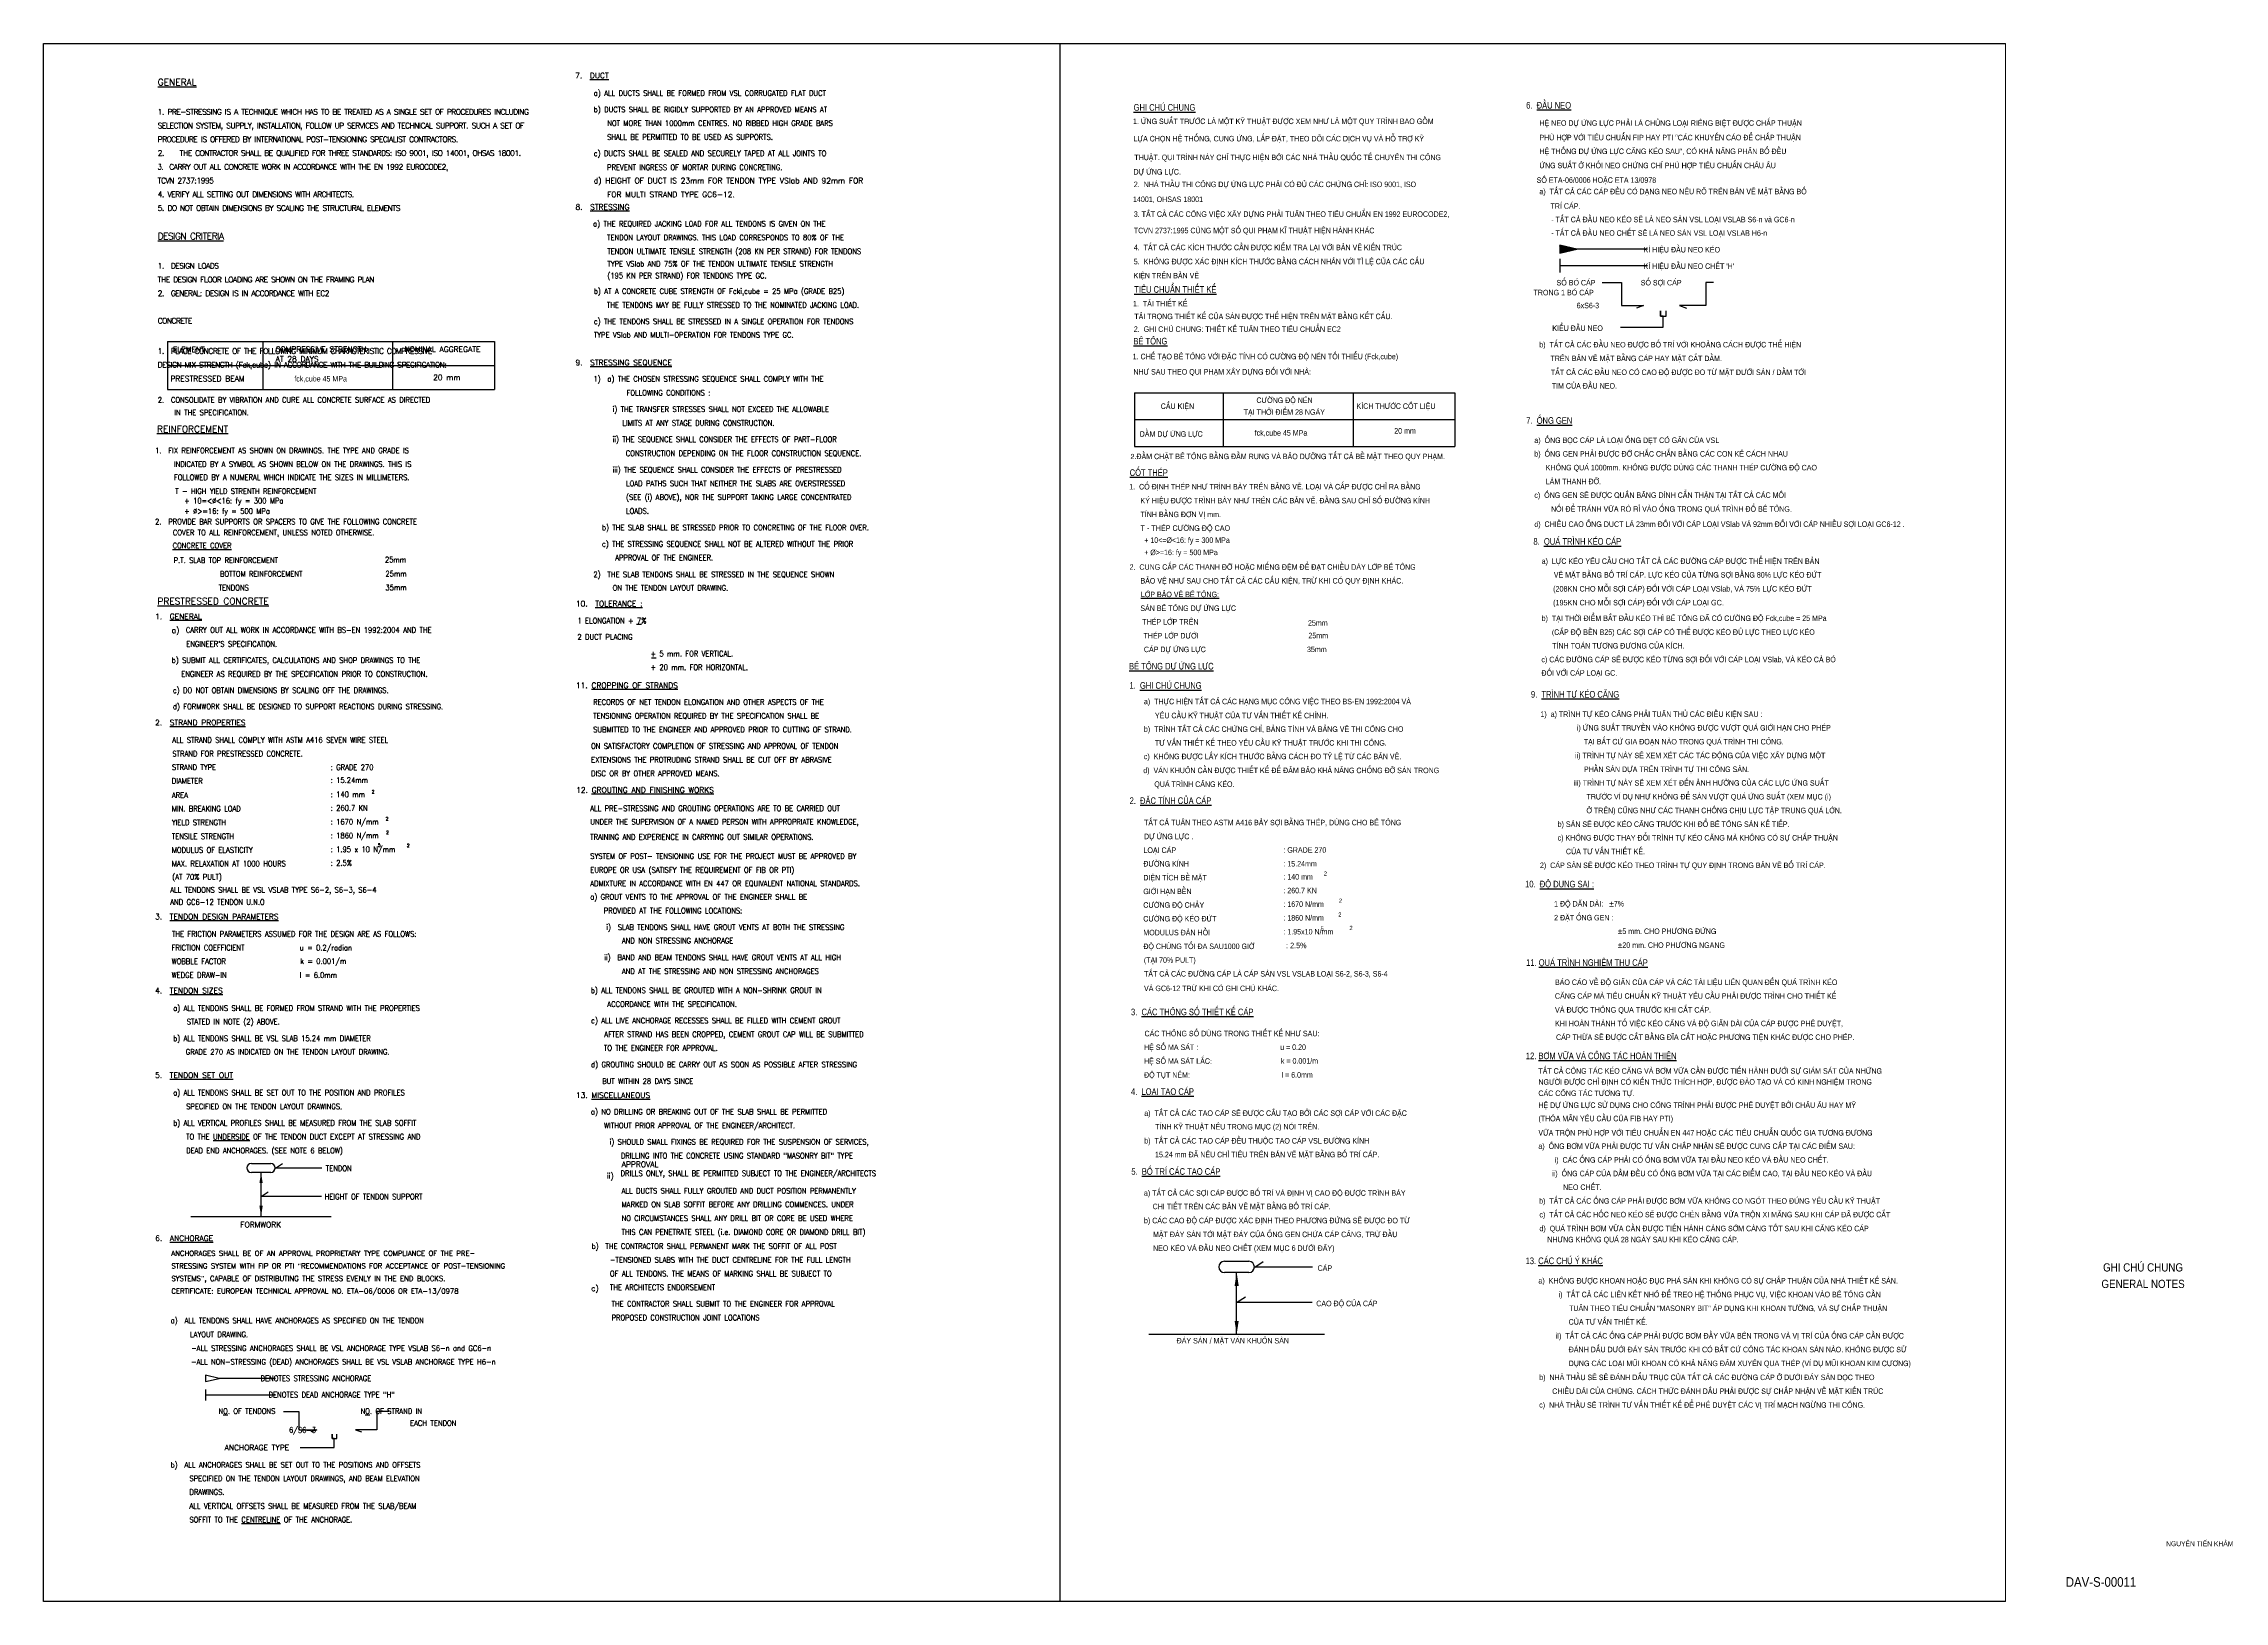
# Paper-space layout 'DAV-S-00011' of a CAD drawing. Header units: millimetres. Extents: x 15 to 809, y 14 to 580.
# The model-space entities are those that its viewports show. They can reach past a viewport. Long polylines and large blocks are cut down to what shows.
import ezdxf
from ezdxf.enums import TextEntityAlignment as Align

# ---------------------------------------------------------------- set-up
doc = ezdxf.new("R2010")
doc.units = ezdxf.units.MM
doc.header["$LTSCALE"] = 7
doc.linetypes.add('CENTER2', pattern=[1.125, 0.75, -0.125, 0.125, -0.125])
doc.layers.get('0').update_dxf_attribs({"linetype": 'CONTINUOUS'})
doc.layers.get('Defpoints').update_dxf_attribs({"color": 6, "linetype": 'CONTINUOUS'})
for name, color, linetype in [('CDC -TEXT KHUNG', 7, 'CONTINUOUS'), ('CDC_01_AXIS', 160, 'CENTER2'), ('CDC_05_STEEL', 4, 'CONTINUOUS'), ('KC-Chidan', 9, 'CONTINUOUS'), ('STEEL', 5, 'CONTINUOUS'), ('STLEA', 2, 'CONTINUOUS'), ('STLEA-DIM', 7, 'CONTINUOUS'), ('STSEC', 3, 'CONTINUOUS'), ('STTXT80', 7, 'CONTINUOUS')]:
    doc.layers.add(name, color=color, linetype=linetype)
doc.styles.add('ARIAL', font='arial.ttf')
doc.styles.add('CENT', font='')
doc.styles.add('KT CDC', font='arial.ttf', dxfattribs={"width": 0.85, "height": 200})
doc.styles.add('ROMANS', font='ROMANS.shx', dxfattribs={"width": 0.75})
doc.styles.add('SMTEXT', font='arial.ttf', dxfattribs={"width": 0.75})
doc.styles.get('CENT').set_extended_font_data('VNI-Helve-Condense')

# ---------------------------------------------------------------- blocks, each defined once
blk = doc.blocks.new('*U732')
at = {"layer": 'CDC -TEXT KHUNG', "color": 6, "width": 0.85}
for tag, height, style, p in [('TEN_BV_V', 3, 'SMTEXT', (-50.06, 121.5)), ('TEN_BV_E', 3, 'ARIAL', (-50.06, 115.5)), ('SH_BV', 3.5, 'ARIAL', (-65.35, 7.06))]:
    blk.add_attdef(tag, text='', height=height, dxfattribs=dict(at, style=style)).set_placement(p, align=Align.MIDDLE_CENTER)
blk = doc.blocks.new('KHUNG TEN')
at = {"layer": 'CDC -TEXT KHUNG', "style": 'KT CDC', "width": 0.85}
blk.add_text('NGUYỄN TIẾN KHẢM', height=1.8, dxfattribs=at).set_placement((787.34, 33.72))

msp = doc.modelspace()

# ---------------------------------------------------------------- hatches: boundary and pattern name
at = {"layer": 'CDC_05_STEEL'}
h = msp.add_hatch(dxfattribs=at)
h.set_pattern_fill('ANSI31', color=3, scale=50, style=0)
h.set_pattern_definition([(45, (498007.374, -71823.805), (-4.4194174, 4.4194174), [])])
h.paths.add_polyline_path([(565411.3, -19441), (565411.3, -19586.8), (566032.5, -19441)])
h.paths.add_polyline_path([(566032.5, -19441), (565411.3, -19301.4), (565411.3, -19441)])

# ---------------------------------------------------------------- linework, layer by layer
for p, q in [((514740.9, -22802.5), (526642.3, -22802.5)), ((514740.9, -22802.5), (514740.9, -24551.2)), ((518229.7, -24551.2), (518229.7, -22802.5)), ((522951.5, -24551.2), (522951.5, -22802.5)), ((526642.3, -22802.5), (526642.3, -24551.2)), ((514740.9, -23676.9), (526642.3, -23676.9)), ((514740.9, -24551.2), (526642.3, -24551.2)), ((549937.2, -24666.7), (561588.7, -24666.7)), ((549937.2, -24666.7), (549937.2, -26627.1)), ((553176.1, -26627.1), (553176.1, -24666.7)), ((557897.9, -26627.1), (557897.9, -24666.7)), ((561588.7, -24666.7), (561588.7, -26627.1)), ((549937.2, -25641), (561588.7, -25641)), ((549937.2, -26627.1), (561588.7, -26627.1)), ((531816.7, -33093.2), (531989.9, -33093.2))]:
    msp.add_line(p, q)
msp.add_lwpolyline([(522810.5, -61730.3), (522362, -61730.3), (522362, -62397.3), (521591.6, -62397.3), (521802.7, -62473.8)])
at = {"layer": 'CDC_05_STEEL', "color": 3}
for points in [[(566032.5, -19441), (565411.3, -19301.4), (565411.3, -19586.8)], [(516629.3, -60525.5), (516132.3, -60413.8), (516132.3, -60642.2)]]:
    msp.add_lwpolyline(points, close=True, dxfattribs=at)
at = {"layer": 'KC-Chidan'}
msp.add_line((547220.2, -11967.7), (547220.2, -68637.3), dxfattribs=at)
at = {"layer": 'STEEL'}
for p, q in [((565411.3, -19797.9), (565411.3, -20297.9)), ((568598.6, -19441), (566032.5, -19441)), ((568598.6, -20047.9), (565411.3, -20047.9)), ((516132.3, -60930.3), (516132.3, -61330.3)), ((518682.2, -60525.5), (516629.3, -60525.5)), ((518682.2, -61130.3), (516132.3, -61130.3))]:
    msp.add_line(p, q, dxfattribs=at)
at = {"layer": 'STLEA', "color": 7}
msp.add_line((518151.3, -54638.2), (518151.3, -53031.1), dxfattribs=at)
at = {"layer": 'STLEA'}
msp.add_line((553651, -58919.9), (553651, -56673), dxfattribs=at)
at = {"layer": 'STLEA', "color": 7}
for points in [[(520363.5, -52872.6), (518677.7, -52872.6), (518925.4, -52712.7)], [(520353.2, -53904.1), (518151.3, -53904.1), (518408, -53744.2)]]:
    msp.add_lwpolyline(points, dxfattribs=at)
at = {"layer": 'STLEA'}
for points in [[(556416.2, -56474.8), (554309, -56474.8), (554618.6, -56275)], [(556403.3, -57764.2), (553651, -57764.2), (553971.8, -57564.3)]]:
    msp.add_lwpolyline(points, dxfattribs=at)
at = {"layer": 'STLEA-DIM'}
msp.add_line((532356.8, -34309.9), (532529.9, -34309.9), dxfattribs=at)
at = {"layer": 'STSEC'}
for points in [[(518151.3, -53031.1, 0, 120, 0), (518151.3, -53421.7, 120, 120, 0)], [(518151.3, -54638.2, 0, 120, 0), (518151.3, -54247.7, 120, 120, 0)], [(553651, -56673, 0, 150, 0), (553651, -57161.2, 150, 150, 0)], [(553651, -58919.9, 0, 150, 0), (553651, -58431.7, 150, 150, 0)]]:
    msp.add_lwpolyline(points, format="xyseb", dxfattribs=at)
at = {"layer": 'STTXT80'}
for p, q in [((517797.3, -52703.9), (518505.3, -52703.9)), ((518505.3, -53031.1), (517797.3, -53031.1)), ((515595.1, -54638.2), (520707.6, -54638.2)), ((553208.4, -56264), (554093.5, -56264)), ((554093.5, -56673), (553208.4, -56673)), ((550455.7, -58919.9), (556846.3, -58919.9))]:
    msp.add_line(p, q, dxfattribs=at)
for points in [[(566948.8, -20656.3), (567652.3, -20656.3), (567652.3, -21490.1), (568458.8, -21490.1), (568195, -21585.6)], [(571005.1, -20656.3), (570724.8, -20656.3), (570724.8, -21490.1), (569761.9, -21490.1), (570025.7, -21585.6)], [(567621.4, -22288.7), (569166.8, -22288.7), (569166.8, -21886.3), (569071.9, -21886.3), (569071.9, -21683.7), (569071.9, -21886.3), (569281.5, -21886.3), (569281.5, -21683.7)], [(518967.9, -61730.3), (519530.7, -61730.3), (519530.7, -62397.3), (520175.9, -62397.3), (519964.8, -62473.8)], [(519575.7, -63036.3), (520812, -63036.3), (520812, -62714.3), (520736.1, -62714.3), (520736.1, -62552.2), (520736.1, -62714.3), (520903.8, -62714.3), (520903.8, -62552.2)]]:
    msp.add_lwpolyline(points, dxfattribs=at)
for centre, radius, start, end in [((517797.3, -52867.5), 163.6, 90, 180), ((517797.3, -52867.5), 163.6, 180, 270), ((518505.3, -52867.5), 163.6, 0, 90), ((518505.3, -52867.5), 163.6, 270, 0), ((553208.4, -56468.5), 204.5, 90, 180), ((554093.5, -56468.5), 204.5, 0, 90), ((553208.4, -56468.5), 204.5, 180, 270), ((554093.5, -56468.5), 204.5, 270, 0)]:
    msp.add_arc(centre, radius, start, end, dxfattribs=at)

# ---------------------------------------------------------------- texts
at = {"color": 6}
for s, height, style, p in [('7.  %%uDUCT', 200, 'ROMANS', (529583.8, -13226.8)), ('%%UGHI CHUÙ CHUNG', 240, 'CENT', (549903, -14408.4)), ('6.  %%UÑAÀU NEO', 240, 'CENT', (564186.8, -14331.1)), ('8.  %%uSTRESSING', 200, 'ROMANS', (529593.8, -18010.3)), ('%%UTIEÂU CHUAÅN THIEÁT KEÁ', 240, 'CENT', (549925.9, -21029.4)), ('%%UBEÂ TOÂNG', 240, 'CENT', (549891.6, -22910.8)), ('9.  %%uSTRESSING SEQUENCE', 200, 'ROMANS', (529593.8, -23670.5)), ('%%uREINFORCEMENT', 240, 'ROMANS', (514364.3, -26108.9)), ('7.  %%uOÁNG GEN', 240, 'CENT', (564186.8, -25798.4)), ('%%UCOÁT THEÙP', 240, 'CENT', (549759.1, -27693.7)), ('8.  %%uQUAÙ TRÌNH KEÙO CAÙP', 240, 'CENT', (564449.8, -30196.8)), ('%%uPRESTRESSED CONCRETE', 240, 'ROMANS', (514382.4, -32371.7)), ('1.  %%uGENERAL', 200, 'ROMANS', (514295.9, -32907.5)), ('%%UBEÂ TOÂNG DÖÏ ÖÙNG LÖÏC', 240, 'CENT', (549733.6, -34735.6)), ('11. %%uCROPPING OF STRANDS', 200, 'ROMANS', (529607.5, -35414.9)), ('1.  %%uGHI CHUÙ CHUNG', 240, 'CENT', (549750.1, -35437.2)), ('9.  %%uTRÌNH TÖÏ KEÙO CAÊNG', 240, 'CENT', (564360.6, -35759.3)), ('2.  %%uSTRAND PROPERTIES', 200, 'ROMANS', (514295.9, -36766.6)), ('12. %%uGROUTING AND FINISHING WORKS', 200, 'ROMANS', (529615.3, -39221.1)), ('2.  %%uÑAËC TÍNH CUÛA CAÙP', 240, 'CENT', (549755.2, -39628.7)), ('10.  %%UÑOÄ DUNG SAI :', 240, 'CENT', (564147.3, -42662.6)), ('3.  %%uTENDON DESIGN PARAMETERS', 200, 'ROMANS', (514295.9, -43826.5)), ('11. %%uQUAÙ TRÌNH NGHIEÄM THU CAÙP', 240, 'CENT', (564183.8, -45518.3)), ('4.  %%UTENDON SIZES', 200, 'ROMANS', (514295.9, -46519.7)), ('3.  %%uCAÙC THOÂNG SOÁ THIEÁT KEÁ CAÙP', 240, 'CENT', (549807.2, -47314.9)), ('12. %%uBÔM VÖÕA VAØ COÂNG TAÙC HOAØN THIEÄN', 240, 'CENT', (564175.2, -48912.4)), ('5.  %%UTENDON SET OUT', 200, 'ROMANS', (514295.9, -49597)), ('4.  %%ULOAÏI TAO CAÙP', 240, 'CENT', (549806, -50213.4)), ('13. %%uMISCELLANEOUS', 200, 'ROMANS', (529608.8, -50324.8)), ('5.  %%UBOÁ TRÍ CAÙC TAO CAÙP', 240, 'CENT', (549818.1, -53118.5)), ('6.  %%UANCHORAGE', 200, 'ROMANS', (514299.7, -55526.1)), ('13. %%uCAÙC CHUÙ YÙ KHAÙC', 240, 'CENT', (564166, -56368))]:
    msp.add_text(s, height=height, dxfattribs=dict(at, style=style)).set_placement(p)
at = {"width": 0.9}
for s, style, p in [('a) ALL DUCTS SHALL BE FORMED FROM VSL CORRUGATED FLAT DUCT', 'ROMANS', (530257.9, -13868)), ('b) DUCTS SHALL BE RIGIDLY SUPPORTED BY AN APPROVED MEANS AT', 'ROMANS', (530257.9, -14463.7)), ('NOT MORE THAN 1000mm CENTRES. NO RIBBED HIGH GRADE BARS', 'ROMANS', (530750, -14963.8)), ('1. ÖÙNG SUAÁT TRÖÔÙC LAØ MOÄT KYÕ THUAÄT ÑÖÔÏC XEM NHÖ LAØ MOÄT QUY TRÌNH BAO GOÀM', 'CENT', (549880.1, -14893.2)), ('HEÄ NEO DÖÏ ÖÙNG LÖÏC PHAÛI LAØ CHUÛNG LOAÏI RIEÂNG BIEÄT ÑÖÔÏC CHAÁP THUAÄN ', 'CENT', (564667.5, -14956.9)), ('c) DUCTS SHALL BE SEALED AND SECURELY TAPED AT ALL JOINTS TO', 'ROMANS', (530257.9, -16060.8)), ('SHALL BE PERMITTED TO BE USED AS SUPPORTS.', 'ROMANS', (530742.2, -15466.6)), ('LÖÏA CHOÏN HEÄ THOÁNG, CUNG ÖÙNG, LAÉP ÑAËT, THEO DOÕI CAÙC DÒCH VUÏ VAØ HOÃ TRÔÏ KYÕ', 'CENT', (549899.2, -15524.4)), ('HEÄ THOÁNG DÖÏ ÖÙNG LÖÏC CAÊNG KEÙO SAU", COÙ KHAÛ NAÊNG PHAÂN BOÁ ÑEÀU ', 'CENT', (564667.5, -15984.4)), ('PHUØ HÔÏP VÔÙI TIEÂU CHUAÅN FIP HAY PTI "CAÙC KHUYEÁN CAÙO ÑEÅ CHAÁP THUAÄN ', 'CENT', (564667.5, -15484.4)), ('PREVENT INGRESS OF MORTAR DURING CONCRETING.', 'ROMANS', (530742.2, -16567.9)), ('DÖÏ ÖÙNG LÖÏC.', 'CENT', (549899.2, -16732.4)), ('THUAÄT. QUI TRÌNH NAØY CHÆ THÖÏC HIEÄN BÔÛI CAÙC NHAØ THAÀU QUOÁC TEÁ CHUYEÂN THI COÂNG', 'CENT', (549927.8, -16206.2)), ('ÖÙNG SUAÁT ÔÛ KHOÁI NEO CHÖÙNG CHÆ PHUØ HÔÏP TIEÂU CHUAÅN CHAÂU AÂU ', 'CENT', (564667.5, -16499.9)), ('2.  NHAØ THAÀU THI COÂNG DÖÏ ÖÙNG LÖÏC PHAÛI COÙ ÑUÛ CAÙC CHÖÙNG CHÆ: ISO 9001, ISO', 'CENT', (549908.7, -17187.2)), (' SOÁ ETA-06/0006 HOAËC ETA 13/0978 ', 'CENT', (564497.7, -17031.9)), ('a)  TAÁT CAÛ CAÙC CAÙP ÑEÀU COÙ DAÏNG NEO NEÂU ROÕ TREÂN BAÛN VEÕ MAËT BAÈNG BOÁ', 'CENT', (564667.5, -17447.9)), ('14001, OHSAS 18001', 'CENT', (549880.1, -17730.7)), ('3. TAÁT CAÛ CAÙC COÂNG VIEÄC XAÂY DÖÏNG PHAÛI TUAÂN THEO TIEÂU CHUAÅN EN 1992 EUROCODE2,', 'CENT', (549908.7, -18269.3)), ('TRÍ CAÙP.', 'CENT', (565071.9, -17974.9)), ('- TAÁT CAÛ ÑAÀU NEO KEÙO SEÕ LAØ NEO SAØN VSL LOAÏI VSLAB S6-n vaø GC6-n', 'CENT', (565096.2, -18467.6)), ('a) THE REQUIRED JACKING LOAD FOR ALL TENDONS IS GIVEN ON THE', 'ROMANS', (530232.8, -18622.2)), ('TENDON LAYOUT DRAWINGS. THIS LOAD CORRESPONDS TO 80%%% OF THE', 'ROMANS', (530742.6, -19120.5)), ('TCVN 2737:1995 CUØNG MOÄT SOÁ QUI PHAÏM KÓ THUAÄT HIEÄN HAØNH KHAÙC', 'CENT', (549908.7, -18867.6)), ('- TAÁT CAÛ ÑAÀU NEO CHEÁT SEÕ LAØ NEO SAØN VSL LOAÏI VSLAB H6-n', 'CENT', (565096.2, -18958.6)), ('TENDON ULTIMATE TENSILE STRENGTH (208 KN PER STRAND) FOR TENDONS', 'ROMANS', (530752.6, -19623)), ('4.  TAÁT CAÛ CAÙC KÍCH THÖÔÙC CAÀN ÑÖÔÏC KIEÅM TRA LAÏI VÔÙI BAÛN VEÕ KIEÁN TRUÙC', 'CENT', (549908.7, -19482.4)), ('5.  KHOÂNG ÑÖÔÏC XAÙC ÑÒNH KÍCH THÖÔÙC BAÈNG CAÙCH NHAÂN VÔÙI TÆ LEÄ CUÛA CAÙC CAÁU', 'CENT', (549908.7, -19996.7)), ('                KÍ HIEÄU ÑAÀU NEO KEÙO', 'CENT', (567309.9, -19564.6)), ('TYPE VSlab AND 75%%% OF THE TENDON ULTIMATE TENSILE STRENGTH ', 'ROMANS', (530752.6, -20078)), ('(195 KN PER STRAND) FOR TENDONS TYPE GC. ', 'ROMANS', (530752.6, -20508)), ('KIEÄN TREÂN BAÛN VEÕ', 'CENT', (549899.2, -20508.9)), ('SOÁ BOÙ CAÙP                       SOÁ SÔÏI CAÙP', 'CENT', (565293.5, -20763.9)), ("                KÍ HIEÄU ÑAÀU NEO CHEÁT 'H'", 'CENT', (567309.9, -20164.3)), ('b) AT A CONCRETE CUBE STRENGTH OF Fcki,cube = 25 MPa (GRADE B25)', 'ROMANS', (530259.7, -21073.2)), ('THE TENDONS MAY BE FULLY STRESSED TO THE NOMINATED JACKING LOAD.', 'ROMANS', (530736.7, -21578.8)), ('1.  TAÛI THIEÁT KEÁ', 'CENT', (549880.1, -21525.6)), ('                                                           TRONG 1 BOÙ CAÙP', 'CENT', (560230.7, -21124.3)), ('                        6xS6-3', 'CENT', (564305.9, -21594.2)), ('c) THE TENDONS SHALL BE STRESSED IN A SINGLE OPERATION FOR TENDONS', 'ROMANS', (530259.7, -22175.1)), ('2.  GHI CHUÙ CHUNG: THIEÁT KEÁ TUAÂN THEO TIEÂU CHUAÅN EC2', 'CENT', (549908.7, -22454.1)), ('TAÛI TROÏNG THIEÁT KEÁ CUÛA SAØN ÑÖÔÏC THEÅ HIEÄN TREÂN MAËT BAÈNG KEÁT CAÁU.', 'CENT', (549927.8, -21989.8)), ('KIEÅU ÑAÀU NEO', 'CENT', (565136.1, -22420.6)), ('TYPE VSlab AND MULTI-OPERATION FOR TENDONS TYPE GC.', 'ROMANS', (530259.7, -22662.1)), ('b)  TAÁT CAÛ CAÙC ÑAÀU NEO ÑÖÔÏC BOÁ TRÍ VÔÙI KHOAÛNG CAÙCH ÑÖÔÏC THEÅ HIEÄN', 'CENT', (564662.9, -23019.6)), ('1. CHEÁ TAÏO BEÂ TOÂNG VÔÙI ÑAËC TÍNH COÙ CÖÔØNG ÑOÄ NEÙN TOÁI THIEÅU (Fck,cube)', 'CENT', (549868.7, -23450.8)), ('NHÖ SAU THEO QUI PHAÏM XAÂY DÖÏNG ÑOÁI VÔÙI NHAØ:', 'CENT', (549891.6, -24007.9)), ('TREÂN BAÛN VEÕ MAËT BAÈNG CAÙP HAY MAËT CAÉT DAÀM.', 'CENT', (565070.6, -23517.7)), ('TAÁT CAÛ CAÙC ÑAÀU NEO COÙ CAO ÑOÄ ÑÖÔÏC ÑO TÖØ MAËT DÖÔÙI SAØN / DAÀM TÔÙI ', 'CENT', (565083.8, -24023.5)), ('fck,cube 45 MPa', 'CENT', (519358.5, -24258.6)), ('1)  a) THE CHOSEN STRESSING SEQUENCE SHALL COMPLY WITH THE', 'ROMANS', (530245.9, -24264.1)), ('FOLLOWING CONDITIONS :', 'ROMANS', (531450.5, -24771)), ('TIM CUÛA ÑAÀU NEO.', 'CENT', (565119.1, -24518.3)), ('2.  CONSOLIDATE BY VIBRATION AND CURE ALL CONCRETE SURFACE AS DIRECTED', 'ROMANS', (514393.6, -25028.6)), ('IN THE SPECIFICATION.', 'ROMANS', (514998.9, -25487.9)), ('i) THE TRANSFER STRESSES SHALL NOT EXCEED THE ALLOWABLE', 'ROMANS', (530943.6, -25365.7)), ('CAÁU KIEÄN', 'CENT', (550889.8, -25257.8)), ('TAÏI THÔÛI ÑIEÅM 28 NGAØY', 'CENT', (553908, -25471)), ('CÖÔØNG ÑOÄ NEÙN', 'CENT', (554371.3, -25041.8)), ('KÍCH THÖÔÙC COÁT LIEÄU', 'CENT', (558011.9, -25254.5)), ('LIMITS AT ANY STAGE DURING CONSTRUCTION.', 'ROMANS', (531301.7, -25869.2)), ('DAÀM DÖÏ ÖÙNG LÖÏC', 'CENT', (550124, -26269)), ('fck,cube 45 MPa', 'CENT', (554304.9, -26228.6)), ('20 mm', 'CENT', (559385.6, -26154.3)), ('1.  FIX REINFORCEMENT AS SHOWN ON DRAWINGS. THE TYPE AND GRADE IS', 'ROMANS', (514295.9, -26870.4)), ('ii) THE SEQUENCE SHALL CONSIDER THE EFFECTS OF PART-FLOOR', 'ROMANS', (530943.6, -26463.3)), ('CONSTRUCTION DEPENDING ON THE FLOOR CONSTRUCTION SEQUENCE.', 'ROMANS', (531422, -26970.2)), ('2.ÑAÀM CHAËT BEÂ TOÂNG BAÈNG ÑAÀM RUNG VAØ BAÛO DÖÔÕNG TAÁT CAÛ BEÀ MAËT THEO QUY PHAÏM.', 'CENT', (549790.6, -27083.8)), ('a)  OÁNG BOÏC CAÙP LAØ LOAÏI OÁNG DEÏT COÙ GAÂN CUÛA VSL', 'CENT', (564483.1, -26496.7)), ('b)  OÁNG GEN PHAÛI ÑÖÔÏC ÑÔÕ CHAÉC CHAÉN BAÈNG CAÙC CON KEÂ CAÙCH NHAU', 'CENT', (564483.1, -26991.1)), ('INDICATED BY A SYMBOL AS SHOWN BELOW ON THE DRAWINGS. THIS IS', 'ROMANS', (514981.4, -27366)), ('FOLLOWED BY A NUMERAL WHICH INDICATE THE SIZES IN MILLIMETERS.', 'ROMANS', (514981.4, -27846.5)), ('iii) THE SEQUENCE SHALL CONSIDER THE EFFECTS OF PRESTRESSED', 'ROMANS', (530943.6, -27569.9)), ('LAØM THANH ÑÔÕ.', 'CENT', (564896.1, -27994.9)), ('KHOÂNG QUAÙ 1000mm. KHOÂNG ÑÖÔÏC DUØNG CAÙC THANH THEÙP CÖÔØNG ÑOÄ CAO ', 'CENT', (564896.2, -27492.2)), ('T - HIGH YIELD STRENTH REINFORCEMENT', 'ROMANS', (515028.6, -28348.6)), ('+ 10=<%%C<16: fy = 300 MPa', 'ROMANS', (515355.1, -28697.4)), ('LOAD PATHS SUCH THAT NEITHER THE SLABS ARE OVERSTRESSED', 'ROMANS', (531431.3, -28069)), ('(SEE (i) ABOVE), NOR THE SUPPORT TAKING LARGE CONCENTRATED', 'ROMANS', (531431.3, -28567.5)), ('1.  COÁ ÑÒNH THEÙP NHÖ TRÌNH BAØY TREÂN BAÛNG VEÕ. LOAÏI VAØ CAÁP ÑÖÔÏC CHÆ RA BAÈNG', 'CENT', (549742.6, -28186.5)), ('KYÙ HIEÄU ÑÖÔÏC TRÌNH BAØY NHÖ TREÂN CAÙC BAÛN VEÕ. ÑAÈNG SAU CHÆ SOÁ ÑÖÔØNG KÍNH', 'CENT', (550152, -28692.8)), ('c)  OÁNG GEN SEÕ ÑÖÔÏC QUAÁN BAÊNG DÍNH CAÅN THAÄN TAÏI TAÁT CAÛ CAÙC MOÁI', 'CENT', (564483.1, -28492.3)), ('2.  PROVIDE BAR SUPPORTS OR SPACERS TO GIVE THE FOLLOWING CONCRETE', 'ROMANS', (514295.9, -29456.5)), ('+ %%C>=16: fy = 500 MPa', 'ROMANS', (515355.1, -29075.9)), ('LOADS.', 'ROMANS', (531431.3, -29070.7)), ('TÍNH BAÈNG ÑÔN VÒ mm.', 'CENT', (550152, -29194.1)), ('d)  CHIEÀU CAO OÁNG DUCT LAØ 23mm ÑOÁI VÔÙI CAÙP LOAÏI VSlab VAØ 92mm ÑOÁI VÔÙI CAÙP NHIEÀU SÔÏI LOAÏI GC6-12 .', 'CENT', (564483.1, -29549.8)), ('NOÁI ÑEÅ TRAÙNH VÖÕA ROØ RÆ VAØO OÁNG TRONG QUAÙ TRÌNH ÑOÅ BEÂ TOÂNG. ', 'CENT', (565088.5, -28997.4)), ('%%UCONCRETE COVER', 'ROMANS', (514932.7, -30326.2)), ('COVER TO ALL REINFORCEMENT, UNLESS NOTED OTHERWISE.', 'ROMANS', (514942.7, -29854.3)), ('c) THE STRESSING SEQUENCE SHALL NOT BE ALTERED WITHOUT THE PRIOR ', 'ROMANS', (530558, -30269.9)), ('b) THE SLAB SHALL BE STRESSED PRIOR TO CONCRETING OF THE FLOOR OVER.', 'ROMANS', (530558, -29671.2)), ('    + 10<=%%C<16: fy = 300 MPa', 'CENT', (550000.3, -30131)), ('P.T. SLAB TOP REINFORCEMENT', 'ROMANS', (514971.7, -30861.5)), ('25mm', 'ROMANS', (522659.6, -30841.2)), ('APPROVAL OF THE ENGINEER.', 'ROMANS', (531037.1, -30766.9)), ('2.  CUNG CAÁP CAÙC THANH ÑÔÕ HOAËC MIEÁNG ÑEÄM ÑEÅ ÑAÏT CHIEÀU DAØY LÔÙP BEÂ TOÂNG', 'CENT', (549754.7, -31108.5)), ('    + %%C>=16: fy = 500 MPa', 'CENT', (550000.3, -30575.5)), ('a)  LÖÏC KEÙO YEÂU CAÀU CHO TAÁT CAÛ CAÙC ÑÖÔØNG CAÙP ÑÖÔÏC THEÅ HIEÄN TREÂN BAÛN', 'CENT', (564749.9, -30895.3)), ('TENDONS', 'ROMANS', (516610.6, -31861.7)), ('BOTTOM REINFORCEMENT', 'ROMANS', (516655, -31357.8)), ('25mm', 'ROMANS', (522675.2, -31352.6)), ('35mm', 'ROMANS', (522675.2, -31855)), ('2)  THE SLAB TENDONS SHALL BE STRESSED IN THE SEQUENCE SHOWN', 'ROMANS', (530245.9, -31378.4)), ('ON THE TENDON LAYOUT DRAWING.', 'ROMANS', (530945.8, -31866.5)), ('BAÛO VEÄ NHÖ SAU CHO TAÁT CAÛ CAÙC CAÁU KIEÄN, TRÖØ KHI COÙ QUY ÑÒNH KHAÙC.', 'CENT', (550150.6, -31609.9)), ('VEÕ MAËT BAÈNG BOÁ TRÍ CAÙP. LÖÏC KEÙO CUÛA TÖØNG SÔÏI BAÈNG 80%%% LÖÏC KEÙO ÑÖÙT', 'CENT', (565191.7, -31393.2)), ('SAØN BEÂ TOÂNG DÖÏ ÖÙNG LÖÏC ', 'CENT', (550145.7, -32607.1)), ('%%ULÔÙP BAÛO VEÄ BEÂ TOÂNG:', 'CENT', (550166, -32104.5)), ('CARRY OUT ALL WORK IN ACCORDANCE WITH BS-EN 1992:2004 AND THE', 'ROMANS', (515413.8, -33399.6)), ('1 ELONGATION + 7%', 'ROMANS', (529662.9, -33059.9)), ('THEÙP LÔÙP TREÂN', 'CENT', (550218.1, -33102)), ('25mm', 'CENT', (556246.8, -33143.3)), ('b)  TAÏI THÔØI ÑIEÅM BAÉT ÑAÀU KEÙO THÌ BEÂ TOÂNG ÑAÕ COÙ CÖÔØNG ÑOÄ Fck,cube = 25 MPa ', 'CENT', (564748.8, -32972.1)), ('(CAÁP ÑOÄ BEÀN B25) CAÙC SÔÏI CAÙP COÙ THEÅ ÑÖÔÏC KEÙO ÑUÛ LÖÏC THEO LÖÏC KEÙO ', 'CENT', (565119.9, -33475.9)), ("ENGINEER'S SPECIFICATION.", 'ROMANS', (515427.1, -33908.1)), ('2 DUCT PLACING ', 'ROMANS', (529662.9, -33650.5)), ('+ 5 mm. FOR VERTICAL.', 'ROMANS', (532324.6, -34260.1)), ('THEÙP LÔÙP DÖÔÙI', 'CENT', (550261.2, -33608.2)), ('CAÙP DÖÏ ÖÙNG LÖÏC', 'CENT', (550276, -34105.1)), ('35mm', 'CENT', (556210.1, -34103)), ('25mm', 'CENT', (556262.5, -33600.2)), ('TÍNH TOAÙN TÖÔNG ÑÖÔNG CUÛA KÍCH.', 'CENT', (565133.2, -33974.7)), ('b) SUBMIT ALL CERTIFICATES, CALCULATIONS AND SHOP DRAWINGS TO THE ', 'ROMANS', (514900.5, -34498.4)), ('   ENGINEER AS REQUIRED BY THE SPECIFICATION PRIOR TO CONSTRUCTION.', 'ROMANS', (514844.3, -35000.3)), ('+ 20 mm. FOR HORIZONTAL.', 'ROMANS', (532324.6, -34754.8)), ('ÑOÁI VÔÙI CAÙP LOAÏI GC.', 'CENT', (564741.9, -34962.3)), ('c) CAÙC ÑÖÔØNG CAÙP SEÕ ÑÖÔÏC KEÙO TÖØNG SÔÏI ÑOÁI VÔÙI CAÙP LOAÏI VSlab, VAØ KEÙO CAÛ BOÙ', 'CENT', (564741.9, -34473.3)), ('c) DO NOT OBTAIN DIMENSIONS BY SCALING OFF THE DRAWINGS.', 'ROMANS', (514942.3, -35594.4)), ('d) FORMWORK SHALL BE DESIGNED TO SUPPORT REACTIONS DURING STRESSING.', 'ROMANS', (514942.3, -36183.9)), ('TENSIONING OPERATION REQUIRED BY THE SPECIFICATION SHALL BE', 'ROMANS', (530236.2, -36523.3)), ('RECORDS OF NET TENDON ELONGATION AND OTHER ASPECTS OF THE', 'ROMANS', (530236.2, -36022.4)), ('a)  THÖÏC HIEÄN TAÁT CAÛ CAÙC HAÏNG MUÏC COÂNG VIEÄC THEO BS-EN 1992:2004 VAØ', 'CENT', (550275.6, -36001)), ('YEÂU CAÀU KYÕ THUAÄT CUÛA TÖ VAÁN THIEÁT KEÁ CHÍNH.', 'CENT', (550676.6, -36512.5)), ('1)  a) TRÌNH TÖÏ KEÙO CAÊNG PHAÛI TUAÂN THUÛ CAÙC ÑIEÀU KIEÄN SAU :', 'CENT', (564704.6, -36460.6)), ('ALL STRAND SHALL COMPLY WITH ASTM A416 SEVEN WIRE STEEL', 'ROMANS', (514923.8, -37400.2)), ('SUBMITTED TO THE ENGINEER AND APPROVED PRIOR TO CUTTING OF STRAND.', 'ROMANS', (530236.2, -37021.6)), ('b)  TRÌNH TAÁT CAÛ CAÙC CHÖÙNG CHÆ, BAÛNG TÍNH VAØ BAÛNG VEÕ THI COÂNG CHO ', 'CENT', (550274.9, -37005.4)), ('TÖ VAÁN THIEÁT KEÁ THEO YEÂU CAÀU KYÕ THUAÄT TRÖÔÙC KHI THI COÂNG.', 'CENT', (550678.3, -37506.9)), ('i) ÖÙNG SUAÁT TRUYEÀN VAØO KHOÂNG ÑÖÔÏC VÖÔÏT QUAÙ GIÔÙI HAÏN CHO PHEÙP', 'CENT', (566031.1, -36957)), ('TAÏI BAÁT CÖÙ GIA ÑOAÏN NAØO TRONG QUAÙ TRÌNH THI COÂNG.', 'CENT', (566281.8, -37462.6)), ('STRAND FOR PRESTRESSED CONCRETE.', 'ROMANS', (514923.8, -37901.2)), ('ON SATISFACTORY COMPLETION OF STRESSING AND APPROVAL OF TENDON ', 'ROMANS', (530160.2, -37619.9)), ('EXTENSIONS THE PROTRUDING STRAND SHALL BE CUT OFF BY ABRASIVE', 'ROMANS', (530160.2, -38120)), ('c)  KHOÂNG ÑÖÔÏC LAÁY KÍCH THÖÔÙC BAÈNG CAÙCH ÑO TYÛ LEÄ TÖØ CAÙC BAÛN VEÕ.', 'CENT', (550273.9, -37999.4)), ('ii) TRÌNH TÖÏ NAØY SEÕ XEM XEÙT CAÙC TAÙC ÑOÄNG CUÛA VIEÄC XAÂY DÖÏNG MOÄT', 'CENT', (565964.1, -37963)), ('STRAND TYPE', 'ROMANS', (514909.2, -38392.3)), ('DIAMETER', 'ROMANS', (514903.6, -38887.5)), (': GRADE 270', 'ROMANS', (520684.5, -38392.9)), (': 15.24mm', 'ROMANS', (520684.5, -38861.8)), ('DISC OR BY OTHER APPROVED MEANS.', 'ROMANS', (530160.2, -38618)), ('d)  VAÙN KHUOÂN CAÀN ÑÖÔÏC THIEÁT KEÁ ÑEÅ ÑAÛM BAÛO KHAÛ NAÊNG CHOÁNG ÑÔÕ SAØN TRONG ', 'CENT', (550252.8, -38506.6)), ('QUAÙ TRÌNH CAÊNG KEÙO.', 'CENT', (550654.4, -39007.4)), ('iii) TRÌNH TÖÏ NAØY SEÕ XEM XEÙT ÑEÁN AÛNH HÖÔÛNG CUÛA CAÙC LÖÏC ÖÙNG SUAÁT', 'CENT', (565913.1, -38962.8)), ('PHAÀN SAØN DÖÏA TREÂN TRÌNH TÖÏ THI COÂNG SAØN.', 'CENT', (566287.8, -38465.4)), ('AREA', 'ROMANS', (514903.6, -39406)), (': 140 mm', 'ROMANS', (520684.5, -39380.3)), (': 260.7 KN', 'ROMANS', (520684.5, -39873.7)), ('TRÖÔÙC VÍ DUÏ NHÖ KHOÂNG ÑEÅ SAØN VÖÔÏT QUAÙ ÖÙNG SUAÁT (XEM MUÏC (i) ', 'CENT', (566379.1, -39464.4)), ('ÔÛ TREÂN) CUÕNG NHÖ CAÙC THANH CHOÁNG CHÒU LÖÏC TAÄP TRUNG QUAÙ LÔÙN.', 'CENT', (566379.1, -39965.2)), ('YIELD STRENGTH', 'ROMANS', (514903.6, -40401.1)), ('MIN. BREAKING LOAD', 'ROMANS', (514903.6, -39899.4)), (': 1670 N/mm', 'ROMANS', (520684.5, -40375.4)), ('ALL PRE-STRESSING AND GROUTING OPERATIONS ARE TO BE CARRIED OUT', 'ROMANS', (530130.3, -39889.6)), ('UNDER THE SUPERVISION OF A NAMED PERSON WITH APPROPRIATE KNOWLEDGE,', 'ROMANS', (530130.3, -40377.1)), ('TAÁT CAÛ TUAÂN THEO ASTM A416 BAÛY SÔÏI BAÈNG THEÙP, DUØNG CHO BEÂ TOÂNG', 'CENT', (550280.2, -40404.9)), ('b) SAØN SEÕ ÑÖÔÏC KEÙO CAÊNG TRÖÔÙC KHI ÑOÅ BEÂ TOÂNG SAØN KEÁ TIEÁP. ', 'CENT', (565331.4, -40462.9)), ('TENSILE STRENGTH', 'ROMANS', (514903.6, -40903.7)), ('MODULUS OF ELASTICITY', 'ROMANS', (514903.6, -41404.8)), (': 1860 N/mm', 'ROMANS', (520684.5, -40878)), (': 1.95 x 10 N/mm', 'ROMANS', (520684.5, -41379.2)), ('TRAINING AND EXPERIENCE IN CARRYING OUT SIMILAR OPERATIONS.', 'ROMANS', (530130.3, -40931.1)), ('LOAÏI CAÙP ', 'CENT', (550261.8, -41409.2)), ('DÖÏ ÖÙNG LÖÏC .', 'CENT', (550280.2, -40909.6)), (': GRADE 270', 'CENT', (555351.4, -41401.6)), ('c) KHOÂNG ÑÖÔÏC THAY ÑOÅI TRÌNH TÖÏ KEÙO CAÊNG MAØ KHOÂNG COÙ SÖÏ CHAÁP THUAÄN', 'CENT', (565331.4, -40959.2)), ('CUÛA TÖ VAÁN THIEÁT KEÁ.', 'CENT', (565635, -41456.9)), ('MAX. RELAXATION AT 1000 HOURS', 'ROMANS', (514903.6, -41899.4)), (': 2.5%%%', 'ROMANS', (520684.5, -41873.7)), ('SYSTEM OF POST- TENSIONING USE FOR THE PROJECT MUST BE APPROVED BY', 'ROMANS', (530130.3, -41627.1)), ('EUROPE OR USA (SATISFY THE REQUIREMENT OF FIB OR PTI)', 'ROMANS', (530130.3, -42130.1)), ('ÑÖÔØNG KÍNH', 'CENT', (550254.9, -41904.3)), (': 15.24mm', 'CENT', (555351.4, -41902.9)), ('2)  CAÙP SAØN SEÕ ÑÖÔÏC KEÙO THEO TRÌNH TÖÏ QUY ÑÒNH TRONG BAÛN VEÕ BOÁ TRÍ CAÙP.', 'CENT', (564686.6, -41959.6)), ('ALL TENDONS SHALL BE VSL VSLAB TYPE S6-2, S6-3, S6-4 ', 'ROMANS', (514847.8, -42855)), ('(AT 70%%% PULT)', 'ROMANS', (514918.3, -42380.6)), ('ADMIXTURE IN ACCORDANCE WITH EN 447 OR EQUIVALENT NATIONAL STANDARDS.', 'ROMANS', (530130.3, -42619.1)), ('GIÔÙI HAÏN BEÀN', 'CENT', (550254.9, -42908.3)), ('DIEÄN TÍCH BEÀ MAËT', 'CENT', (550254.9, -42409.1)), (': 140 mm', 'CENT', (555351.4, -42377)), (': 260.7 KN', 'CENT', (555351.4, -42876.2)), ('AND GC6-12 TENDON U.N.O', 'ROMANS', (514847.8, -43297)), ('a) GROUT VENTS TO THE APPROVAL OF THE ENGINEER SHALL BE ', 'ROMANS', (530130.3, -43107.6)), ('PROVIDED AT THE FOLLOWING LOCATIONS:', 'ROMANS', (530623.1, -43611.7)), ('CÖÔØNG ÑOÄ CHAÛY', 'CENT', (550254.9, -43404.5)), (': 1670 N/mm', 'CENT', (555351.4, -43372.4)), ('2 ÑAËT OÁNG GEN :', 'CENT', (565201.8, -43864.1)), ('1 ÑOÄ DAÕN DAØI:   %%P7%', 'CENT', (565201.8, -43358.8)), ('THE FRICTION PARAMETERS ASSUMED FOR THE DESIGN ARE AS FOLLOWS:', 'ROMANS', (514910.6, -44456.6)), ('i)  SLAB TENDONS SHALL HAVE GROUT VENTS AT BOTH THE STRESSING', 'ROMANS', (530713.3, -44211.6)), ('CÖÔØNG ÑOÄ KEÙO ÑÖÙT', 'CENT', (550254.9, -43902.6)), ('MODULUS ÑAØN HOÀI', 'CENT', (550254.9, -44406.7)), (': 1860 N/mm', 'CENT', (555351.4, -43870.5)), (': 1.95x10 N/mm', 'CENT', (555351.4, -44374.6)), ('%%P5 mm. CHO PHÖÔNG ÑÖÙNG', 'CENT', (567513.5, -44358.6)), ('FRICTION COEFFICIENT', 'ROMANS', (514896, -44956.9)), ('u = 0.2/radian', 'ROMANS', (519559.4, -44956.9)), ('k = 0.001/m', 'ROMANS', (519580.9, -45450)), ('ii)  BAND AND BEAM TENDONS SHALL HAVE GROUT VENTS AT ALL HIGH ', 'ROMANS', (530639.3, -45312.2)), ('AND NON STRESSING ANCHORAGE', 'ROMANS', (531280.4, -44702.1)), ('ÑOÄ CHUØNG TOÁI ÑA SAU1000 GIÔØ', 'CENT', (550254.9, -44907)), ('(TAÏI 70%%% PULT)', 'CENT', (550273.2, -45407)), ('%%P20 mm. CHO PHÖÔNG NGANG', 'CENT', (567513.5, -44864.4)), ('WOBBLE FACTOR', 'ROMANS', (514896, -45455)), ('WEDGE DRAW-IN', 'ROMANS', (514896, -45953)), ('l = 6.0mm', 'ROMANS', (519559.4, -45953)), ('AND AT THE STRESSING AND NON STRESSING ANCHORAGES', 'ROMANS', (531280.4, -45812)), ('TAÁT CAÛ CAÙC ÑÖÔØNG CAÙP LAØ CAÙP SAØN VSL VSLAB LOAÏI S6-2, S6-3, S6-4 ', 'CENT', (550280.2, -45906.4)), ('BAÙO CAÙO VEÀ ÑOÄ GIAÕN CUÛA CAÙP VAØ CAÙC TAØI LIEÄU LIEÂN QUAN ÑEÁN QUAÙ TRÌNH KEÙO', 'CENT', (565232.7, -46214.7)), ('b) ALL TENDONS SHALL BE GROUTED WITH A NON-SHRINK GROUT IN', 'ROMANS', (530150.8, -46509)), (' ACCORDANCE WITH THE SPECIFICATION.', 'ROMANS', (530628.9, -47009.6)), ('VAØ GC6-12 TRÖØ KHI COÙ GHI CHUÙ KHAÙC.', 'CENT', (550280.2, -46436.4)), ('CAÊNG CAÙP MAØ TIEÂU CHUAÅN KYÕ THUAÄT YEÂU CAÀU PHAÛI ÑÖÔÏC TRÌNH CHO THIEÁT KEÁ', 'CENT', (565232.7, -46713.5)), ('a) ALL TENDONS SHALL BE FORMED FROM STRAND WITH THE PROPERTIES ', 'ROMANS', (514952.4, -47155.8)), ('STATED IN NOTE (2) ABOVE.', 'ROMANS', (515447.6, -47648.4)), ('c) ALL LIVE ANCHORAGE RECESSES SHALL BE FILLED WITH CEMENT GROUT', 'ROMANS', (530161.4, -47608.1)), ('KHI HOAØN THAØNH TOÁ VIEÄC KEÙO CAÊNG VAØ ÑOÄ GIAÕN DAØI CUÛA CAÙP ÑÖÔÏC PHEÂ DUYEÄT,', 'CENT', (565237.5, -47713)), ('b) ALL TENDONS SHALL BE VSL SLAB 15.24 mm DIAMETER ', 'ROMANS', (514952.8, -48256.7)), ('AFTER STRAND HAS BEEN CROPPED, CEMENT GROUT CAP WILL BE SUBMITTED', 'ROMANS', (530642.2, -48108.6)), ('HEÄ SOÁ MA SAÙT :', 'CENT', (550281.6, -48579.2)), ('CAÙC THOÂNG SOÁ DUØNG TRONG THIEÁT KEÁ NHÖ SAU:', 'CENT', (550299.8, -48078.9)), ('u = 0.20', 'CENT', (555234.6, -48575.8)), (' CAÙP THÖØA SEÕ ÑÖÔÏC CAÉT BAÈNG ÑÓA CAÉT HOAËC PHÖÔNG TIEÄN KHAÙC ÑÖÔÏC CHO PHEÙP.', 'CENT', (565200.9, -48212.4)), ('GRADE 270 AS INDICATED ON THE TENDON LAYOUT DRAWING.', 'ROMANS', (515410.9, -48745.6)), ('d) GROUTING SHOULD BE CARRY OUT AS SOON AS POSSIBLE AFTER STRESSING', 'ROMANS', (530161.4, -49206.9)), ('TO THE ENGINEER FOR APPROVAL.', 'ROMANS', (530628, -48607.2)), ('HEÄ SOÁ MA SAÙT LAÉC:', 'CENT', (550281.6, -49082)), ('k = 0.001/m', 'CENT', (555261.5, -49075.6)), ('TAÁT CAÛ COÂNG TAÙC KEÙO CAÊNG VAØ BÔM VÖÕA CAÀN ÑÖÔÏC TIEÁN HAØNH DÖÔÙI SÖÏ GIAÙM SAÙT CUÛA NHÖÕNG', 'CENT', (564629.9, -49441.1)), ('   BUT WITHIN 28 DAYS SINCE', 'ROMANS', (530161.4, -49812.4)), ('ÑOÄ TUÏT NEÂM:', 'CENT', (550281.6, -49585.3)), ('l = 6.0mm', 'CENT', (555284.7, -49585.3)), ('NGÖÔØI ÑÖÔÏC CHÆ ÑÒNH COÙ KIEÁN THÖÙC THÍCH HÔÏP, ÑÖÔÏC ÑAØO TAÏO VAØ COÙ KINH NGHIEÄM TRONG', 'CENT', (564629.9, -49841.1)), ('a) ALL TENDONS SHALL BE SET OUT TO THE POSITION AND PROFILES', 'ROMANS', (514952.4, -50231.6)), ('SPECIFIED ON THE TENDON LAYOUT DRAWINGS.', 'ROMANS', (515425.3, -50733.2)), ('a) NO DRILLING OR BREAKING OUT OF THE SLAB SHALL BE PERMITTED ', 'ROMANS', (530155, -50925.2)), ('a)  TAÁT CAÛ CAÙC TAO CAÙP SEÕ ÑÖÔÏC CAÁU TAÏO BÔÛI CAÙC SÔÏI CAÙP VÔÙI CAÙC ÑAËC ', 'CENT', (550288.8, -50975.7)), ('CAÙC COÂNG TAÙC TÖÔNG TÖÏ.', 'CENT', (564629.9, -50253.1)), ('HEÄ DÖÏ ÖÙNG LÖÏC SÖÛ DUÏNG CHO COÂNG TRÌNH PHAÛI ÑÖÔÏC PHEÂ DUYEÄT BÔÛI CHAÂU AÂU HAY MYÕ ', 'CENT', (564629.9, -50685.1)), ('b) ALL VERTICAL PROFILES SHALL BE MEASURED FROM THE SLAB SOFFIT', 'ROMANS', (514952.4, -51332.5)), ('WITHOUT PRIOR APPROVAL OF THE ENGINEER/ARCHITECT.', 'ROMANS', (530631.8, -51425.5)), ('TÍNH KYÕ THUAÄT NEÂU TRONG MUÏC (2) NOÙI TREÂN.', 'CENT', (550683.4, -51469.5)), ('VÖÕA TROÄN PHUØ HÔÏP VÔÙI TIEÂU CHUAÅN EN 447 HOAËC CAÙC TIEÂU CHUAÅN QUOÁC GIA TÖÔNG ÑÖÔNG', 'CENT', (564629.9, -51692.1)), ('(THOÛA MAÕN YEÂU CAÀU CUÛA FIB HAY PTI)', 'CENT', (564629.9, -51172.1)), ('TO THE %%uUNDERSIDE%%u OF THE TENDON DUCT EXCEPT AT STRESSING AND', 'ROMANS', (515425.3, -51834)), ('DEAD END ANCHORAGES. (SEE NOTE 6 BELOW)', 'ROMANS', (515425.3, -52337.5)), ('i) SHOULD SMALL FIXINGS BE REQUIRED FOR THE SUSPENSION OF SERVICES,', 'ROMANS', (530834.2, -52021.6)), ('DRILLING INTO THE CONCRETE USING STANDARD "MASONRY BIT" TYPE', 'ROMANS', (531243.4, -52525.4)), ('b)  TAÁT CAÛ CAÙC TAO CAÙP ÑEÀU THUOÄC TAO CAÙP VSL ÑÖÔØNG KÍNH ', 'CENT', (550289.4, -51982.3)), ('15.24 mm ÑAÕ NEÂU CHÆ TIEÂU TREÂN BAÛN VEÕ MAËT BAÈNG BOÁ TRÍ CAÙP.', 'CENT', (550681.3, -52481.4)), ('a)  OÁNG BÔM VÖÕA PHAÛI ÑÖÔÏC TÖ VAÁN CHAÁP NHAÄN SEÕ ÑÖÔÏC CUNG CAÁP TAÏI CAÙC ÑIEÅM SAU:', 'CENT', (564629.9, -52176.1)), ('TENDON', 'ROMANS', (520506.3, -52983.3)), ('DRILLS ONLY, SHALL BE PERMITTED SUBJECT TO THE ENGINEER/ARCHITECTS', 'ROMANS', (531233.5, -53164.3)), ('ii)  OÁNG CAÙP CUÛA DAÀM ÑEÀU COÙ OÁNG BÔM VÖÕA TAÏI CAÙC ÑIEÅM CAO, TAÏI ÑAÀU NEO KEÙO VAØ ÑAÀU', 'CENT', (565130.7, -53171.4)), ('i)  CAÙC OÁNG CAÙP PHAÛI COÙ OÁNG BÔM VÖÕA TAÏI ÑAÀU NEO KEÙO VAØ ÑAÀU NEO CHEÁT.', 'CENT', (565223.1, -52676.1)), ('HEIGHT OF TENDON SUPPORT', 'ROMANS', (520468.5, -54013)), ('a) TAÁT CAÛ CAÙC SÔÏI CAÙP ÑÖÔÏC BOÁ TRÍ VAØ ÑÒNH VÒ CAO ÑOÄ ÑÖÔÏC TRÌNH BAØY', 'CENT', (550277.3, -53882.3)), ('b)  TAÁT CAÛ CAÙC OÁNG CAÙP PHAÛI ÑÖÔÏC BÔM VÖÕA KHOÂNG CO NGOÙT THEO ÑUÙNG YEÂU CAÀU KYÕ THUAÄT', 'CENT', (564655.6, -54170.4)), ('NEO CHEÁT.', 'CENT', (565530.4, -53670.9)), ('b) CAÙC CAO ÑOÄ CAÙP ÑÖÔÏC XAÙC ÑÒNH THEO PHÖÔNG ÑÖÙNG SEÕ ÑÖÔÏC ÑO TÖØ', 'CENT', (550277.3, -54882.9)), ('CHI TIEÁT TREÂN CAÙC BAÛN VEÕ MAËT BAÈNG BOÁ TRÍ CAÙP.', 'CENT', (550592.4, -54371.3)), ('c)  TAÁT CAÛ CAÙC HOÁC NEO KEÙO SEÕ ÑÖÔÏC CHEØN BAÈNG VÖÕA TROÄN XI MAÊNG SAU KHI CAÙP ÑAÕ ÑÖÔÏC CAÉT', 'CENT', (564668.2, -54666.6)), ('MAËT ÑAØY SAØN TÔÙI MAËT ÑAÙY CUÛA OÁNG GEN CHÖÙA CAÙP CAÊNG, TRÖØ ÑAÀU', 'CENT', (550608.1, -55386.5)), ('d)  QUAÙ TRÌNH BÔM VÖÕA CAÀN ÑÖÔÏC TIEÁN HAØNH CAØNG SÔÙM CAØNG TOÁT SAU KHI CAÊNG KEÙO CAÙP', 'CENT', (564668.2, -55171.2)), ('    NHÖNG KHOÂNG QUAÙ 28 NGAØY SAU KHI KEÙO CAÊNG CAÙP.', 'CENT', (564668.2, -55574.7)), ('b)  THE CONTRACTOR SHALL PERMANENT MARK THE SOFFIT OF ALL POST', 'ROMANS', (530181.1, -55813.9)), ('-TENSIONED SLABS WITH THE DUCT CENTRELINE FOR THE FULL LENGTH', 'ROMANS', (530845.3, -56313)), ('NEO KEÙO VAØ ÑAÀU NEO CHEÁT (XEM MUÏC 6 DÖÔÙI ÑAÂY)', 'CENT', (550608.1, -55887)), ('THE ARCHITECTS ENDORSEMENT', 'ROMANS', (530845.3, -57314.2)), ('OF ALL TENDONS. THE MEANS OF MARKING SHALL BE SUBJECT TO', 'ROMANS', (530845.3, -56813.2)), ('CAÙP', 'CENT', (556594.7, -56613.1)), ('a)  KHOÂNG ÑÖÔÏC KHOAN HOAËC ÑUÏC PHAÙ SAØN KHI KHOÂNG COÙ SÖÏ CHAÁP THUAÄN CUÛA NHAØ THIEÁT KEÁ SAØN.', 'CENT', (564632.1, -57073.5)), ('THE CONTRACTOR SHALL SUBMIT TO THE ENGINEER FOR APPROVAL', 'ROMANS', (530905.8, -57912.3)), ('CAO ÑOÄ CUÛA CAÙP', 'CENT', (556547.4, -57900.3)), ('i)  TAÁT CAÛ CAÙC LIEÂN KEÁT NHOÛ ÑEÅ TREO HEÄ THOÁNG PHUÏC VUÏ, VIEÄC KHOAN VAØO BEÂ TOÂNG CAÀN ', 'CENT', (565364.3, -57573.4)), ('TUAÂN THEO TIEÂU CHUAÅN "MASONRY BIT" AÙP DUÏNG KHI KHOAN TÖÔØNG, VAØ SÖÏ CHAÁP THUAÄN', 'CENT', (565746.5, -58074.8)), ('a)  ALL TENDONS SHALL HAVE ANCHORAGES AS SPECIFIED ON THE TENDON ', 'ROMANS', (514863.3, -58520.7)), ('PROPOSED CONSTRUCTION JOINT LOCATIONS', 'ROMANS', (530905.8, -58414)), ('CUÛA TÖ VAÁN THIEÁT KEÁ.', 'CENT', (565734.1, -58570.7)), ('LAYOUT DRAWING.', 'ROMANS', (515567.4, -59027.7)), ('-ALL STRESSING ANCHORAGES SHALL BE VSL ANCHORAGE TYPE VSLAB S6-n and GC6-n', 'ROMANS', (515608.3, -59528.8)), ('ÑAÙY SAØN / MAËT VAÙN KHUOÂN SAØN', 'CENT', (551465.9, -59253.9)), ('iI)  TAÁT CAÛ CAÙC OÁNG CAÙP PHAÛI ÑÖÔÏC BÔM ÑAÀY VÖÕA BEÂN TRONG VAØ VÒ TRÍ CUÛA OÁNG CAÙP CAÀN ÑÖÔÏC ', 'CENT', (565254.8, -59076.1)), ('ÑAÙNH DAÁU DÖÔÙI ÑAÙY SAØN TRÖÔÙC KHI COÙ BAÁT CÖÙ COÂNG TAÙC KHOAN SAØN NAØO. KHOÂNG ÑÖÔÏC SÖÛ', 'CENT', (565734.1, -59575.2)), ('-ALL NON-STRESSING (DEAD) ANCHORAGES SHALL BE VSL VSLAB ANCHORAGE TYPE H6-n', 'ROMANS', (515606, -60022.6)), ('b)  NHAØ THAÀU SEÕ SEÕ ÑAÙNH DAÁU TRUÏC CUÛA TAÁT CAÛ CAÙC ÑÖÔØNG CAÙP ÔÛ DÖÔÙI ÑAÙY SAØN DOÏC THEO ', 'CENT', (564659.8, -60587.4)), ('DUÏNG CAÙC LOAÏI MUÕI KHOAN COÙ KHAÛ NAÊNG ÑAÂM XUYEÂN QUA THEÙP (VÍ DUÏ MUÕI KHOAN KIM CÖÔNG)', 'CENT', (565734.1, -60078.4)), ('                 DENOTES STRESSING ANCHORAGE', 'ROMANS', (515854.7, -60624.4)), ('                    DENOTES DEAD ANCHORAGE TYPE "H"', 'ROMANS', (515744.6, -61219.1)), (' CHIEÀU DAØI CUÛA CHUÙNG. CAÙCH THÖÙC ÑAÙNH DAÁU PHAÛI ÑÖÔÏC SÖÏ CHAÁP NHAÄN VEÀ MAËT KIEÁN TRUÙC', 'CENT', (565064.3, -61089.7)), ('N%%UO%%U. OF TENDONS                      N%%UO%%U. OF STRAND IN', 'ROMANS', (516602.5, -61816.4)), ('c)  NHAØ THAÀU SEÕ TRÌNH TÖ VAÁN THIEÁT KEÁ ÑEÅ PHEÂ DUYEÄT CAÙC VÒ TRÍ MAÏCH NGÖØNG THI COÂNG.', 'CENT', (564659.8, -61592.4)), ('                        6/S6-3', 'ROMANS', (515947.2, -62502.7)), ('EACH TENDON', 'ROMANS', (523573.7, -62251.4)), ('b)  ALL ANCHORAGES SHALL BE SET OUT TO THE POSITIONS AND OFFSETS ', 'ROMANS', (514861.8, -63769.7)), ('SPECIFIED ON THE TENDON LAYOUT DRAWINGS, AND BEAM ELEVATION', 'ROMANS', (515545.2, -64266.2)), ('ALL VERTICAL OFFSETS SHALL BE MEASURED FROM THE SLAB/BEAM', 'ROMANS', (515545.4, -65269.1)), ('DRAWINGS.', 'ROMANS', (515545.2, -64761)), ('SOFFIT TO THE %%uCENTRELINE%%u OF THE ANCHORAGE.', 'ROMANS', (515545.4, -65765.2))]:
    msp.add_text(s, height=200, dxfattribs=dict(at, style=style)).set_placement(p)
for s, style, p in [('d) HEIGHT OF DUCT IS 23mm FOR TENDON TYPE VSlab AND 92mm FOR', 'ROMANS', (530257.9, -17052.3)), ('FOR MULTI STRAND TYPE GC6-12.', 'ROMANS', (530742.2, -17555.1)), ('ELEMENT', 'ROMANS', (514939.2, -23192.9)), ('COMPRESSIVE STRENGTH', 'ROMANS', (518678.9, -23184.8)), ('NOMINAL AGGREGATE', 'ROMANS', (523368.2, -23184.8)), ('AT 28 DAYS', 'ROMANS', (518678.9, -23540.8)), ('PRESTRESSED BEAM', 'ROMANS', (514852.2, -24255.6)), ('20 mm', 'ROMANS', (524413.4, -24212.9)), ('T - THEÙP CÖÔØNG ÑOÄ CAO', 'CENT', (550152, -29692.5)), ('(208KN CHO MOÃI SÔÏI CAÙP) ÑOÁI VÔÙI CAÙP LOAÏI VSlab, VAØ 75%%% LÖÏC KEÙO ÑÖÙT', 'CENT', (565166.1, -31900.5)), ('(195KN CHO MOÃI SÔÏI CAÙP) ÑOÁI VÔÙI CAÙP LOAÏI GC.', 'CENT', (565166.1, -32403.5)), ('a)', 'ROMANS', (514899.2, -33409.9)), (': 2.5%%%', 'CENT', (555450.9, -44874.9)), ('VAØ ÑÖÔÏC THOÂNG QUA TRÖÔÙC KHI CAÉT CAÙP.', 'CENT', (565232.7, -47218.8)), ('APPROVAL', 'ROMANS', (531276.1, -52839.6)), ('c)  ', 'ROMANS', (530164.8, -57350.3))]:
    msp.add_text(s, height=200, dxfattribs=dict(style=style)).set_placement(p)
for s, height, style, p in [('2', 120, 'ROMANS', (522226.5, -39182.1)), ('2', 120, 'ROMANS', (522734.2, -40167)), ('5', 120, 'ROMANS', (522450.8, -41128.8)), ('2', 120, 'ROMANS', (522750.9, -40666.6)), ('2', 120, 'ROMANS', (523505.8, -41144.4)), ('2', 150, 'CENT', (556880.4, -42157.3)), ('2', 150, 'CENT', (557406.6, -43649.5)), ('2', 150, 'CENT', (557426.9, -43147.8)), ('5', 150, 'CENT', (556759.2, -44156.6)), ('2', 150, 'CENT', (557814.2, -44135.4))]:
    msp.add_text(s, height=height, dxfattribs=dict(style=style)).set_placement(p, align=Align.MIDDLE)
at = {"style": 'ROMANS'}
msp.add_text('ii)', height=200, dxfattribs=at).set_placement((530986.8, -53258.5), align=Align.RIGHT)
at = {"style": 'ROMANS', "width": 0.9}
for s, p in [('ALL DUCTS SHALL FULLY GROUTED AND DUCT POSITION PERMANENTLY', (531271.4, -53862.5)), ('MARKED ON SLAB SOFFIT BEFORE ANY DRILLING COMMENCES. UNDER', (531271.4, -54357)), ('NO CIRCUMSTANCES SHALL ANY DRILL BIT OR CORE BE USED WHERE', (531271.4, -54858.8)), ('THIS CAN PENETRATE STEEL (i.e. DIAMOND CORE OR DIAMOND DRILL BIT)', (531271.4, -55362.4))]:
    msp.add_text(s, height=200, dxfattribs=at).set_placement(p, align=Align.BOTTOM_LEFT)
at = {"char_height": 200, "attachment_point": 1, "line_spacing_factor": 1.5, "style": 'ROMANS'}
for s, insert, width in [('{\\H1.2x;\\W1;\\L\\C6;GENERAL\\P\\H0.83333x;\\l\\C256;\\P\\T0.9;1. PRE-STRESSING IS A TECHNIQUE WHICH HAS TO BE TREATED AS A SINGLE SET OF PROCEDURES INCLUDING SELECTION SYSTEM, SUPPLY, INSTALLATION, FOLLOW UP SERVICES AND TECHNICAL SUPPORT. SUCH A SET OF PROCEDURE IS OFFERED BY INTERNATIONAL POST-TENSIONING SPECIALIST CONTRACTORS.\\P2. ^ITHE CONTRACTOR SHALL BE QUALIFIED FOR THREE STANDARDS: ISO 9001, ISO 14001, OHSAS 18001.\\P\\W0.75;3.  \\W1;CARRY OUT ALL CONCRETE WORK IN ACCORDANCE WITH THE EN 1992 EUROCODE2,\\PTCVN 2737:1995 \\P4. VERIFY ALL SETTING OUT DIMENSIONS WITH ARCHITECTS.\\P5. DO NOT OBTAIN DIMENSIONS BY SCALING THE STRUCTURAL ELEMENTS\\P\\P\\H1.2x;\\LDESIGN CRITERIA\\P\\H0.83333x;\\l\\P1.  DESIGN LOADS\\PTHE DESIGN FLOOR LOADING ARE SHOWN ON THE FRAMING PLAN\\P2.  GENERAL: DESIGN IS IN ACCORDANCE WITH EC2\\P\\PCONCRETE\\H1.2x;\\L\\C6;\\P\\l\\C256;\\P\\H0.83333x;1.  PLACE CONCRETE OF THE FOLLOWING MINIMUM CHARACTERISTIC COMPRESSIVE\\PDESIGN MIX STRENGTH (Fck,cube) IN ACCORDANCE WITH THE BUILDING SPECIFICATION:}', (514389.6, -13249.8), 12927), ('{\\H0.9167x;\\W1;ANCHORAGES SHALL BE OF AN APPROVAL PROPRIETARY TYPE COMPLIANCE OF THE PRE- STRESSING SYSTEM WITH FIP OR PTI \\fTimes New Roman|b0|i0|c0|p18;“\\Fromans|c0;RECOMMENDATIONS FOR ACCEPTANCE OF POST-TENSIONING SYSTEMS\\fTimes New Roman|b0|i0|c0|p18;”\\Fromans|c0;, CAPABLE OF DISTRIBUTING THE STRESS EVENLY IN THE END BLOCKS.\\PCERTIFICATE: EUROPEAN TECHNICAL APPROVAL NO. ETA-06/0006 OR ETA-13/0978}', (514887.6, -55882.6), 12115.5)]:
    msp.add_mtext(s, dxfattribs=dict(at, insert=insert, width=width))
at = {"layer": 'STTXT80', "color": 6, "style": 'ROMANS'}
msp.add_text('10.  %%UTOLERANCE :', height=200, dxfattribs=at).set_placement((529607.5, -32441.9))
at = {"layer": 'STTXT80', "style": 'ROMANS'}
for s, p in [('FORMWORK', (517396.6, -55034.1)), ('ANCHORAGE TYPE', (516826, -63141.8))]:
    msp.add_text(s, height=200, dxfattribs=at).set_placement(p)

# ---------------------------------------------------------------- wipeouts: each hides what was drawn before it
msp.add_wipeout([(581783.4, -22942.5), (590083.1, -22942.5), (590083.1, -23887.5), (581783.4, -23887.5)]).dxf.layer = 'KC-Chidan'

# ---------------------------------------------------------------- next in the draw order: linework, layer by layer
at = {"layer": 'Defpoints'}
msp.add_lwpolyline([(510238.6, -11967.7), (581626.6, -11967.7), (581626.6, -68637.3), (510238.6, -68637.3)], close=True, dxfattribs=at)

psp = doc.layouts.new('DAV-S-00011')

# ---------------------------------------------------------------- block references
at = {"layer": 'CDC -TEXT KHUNG'}
psp.add_blockref('*U732', (829, 13.65), dxfattribs=at).add_auto_attribs({'TEN_BV_E': 'GENERAL NOTES', 'TEN_BV_V': 'GHI CHÚ CHUNG', 'SH_BV': 'DAV-S-00011'})
at = {"layer": 'CDC_01_AXIS', "color": 1}
psp.add_blockref('KHUNG TEN', (0, 0), dxfattribs=at)

# ---------------------------------------------------------------- viewports
at = {"layer": 'Defpoints', "view_target_point": (132.65, 69.81)}
psp.add_viewport(center=(371.94, 297), size=(713.88, 566.6962), view_center_point=(545799.94, -40372.31), view_height=56669.618, dxfattribs=at)

doc.saveas('drawing.dxf')
